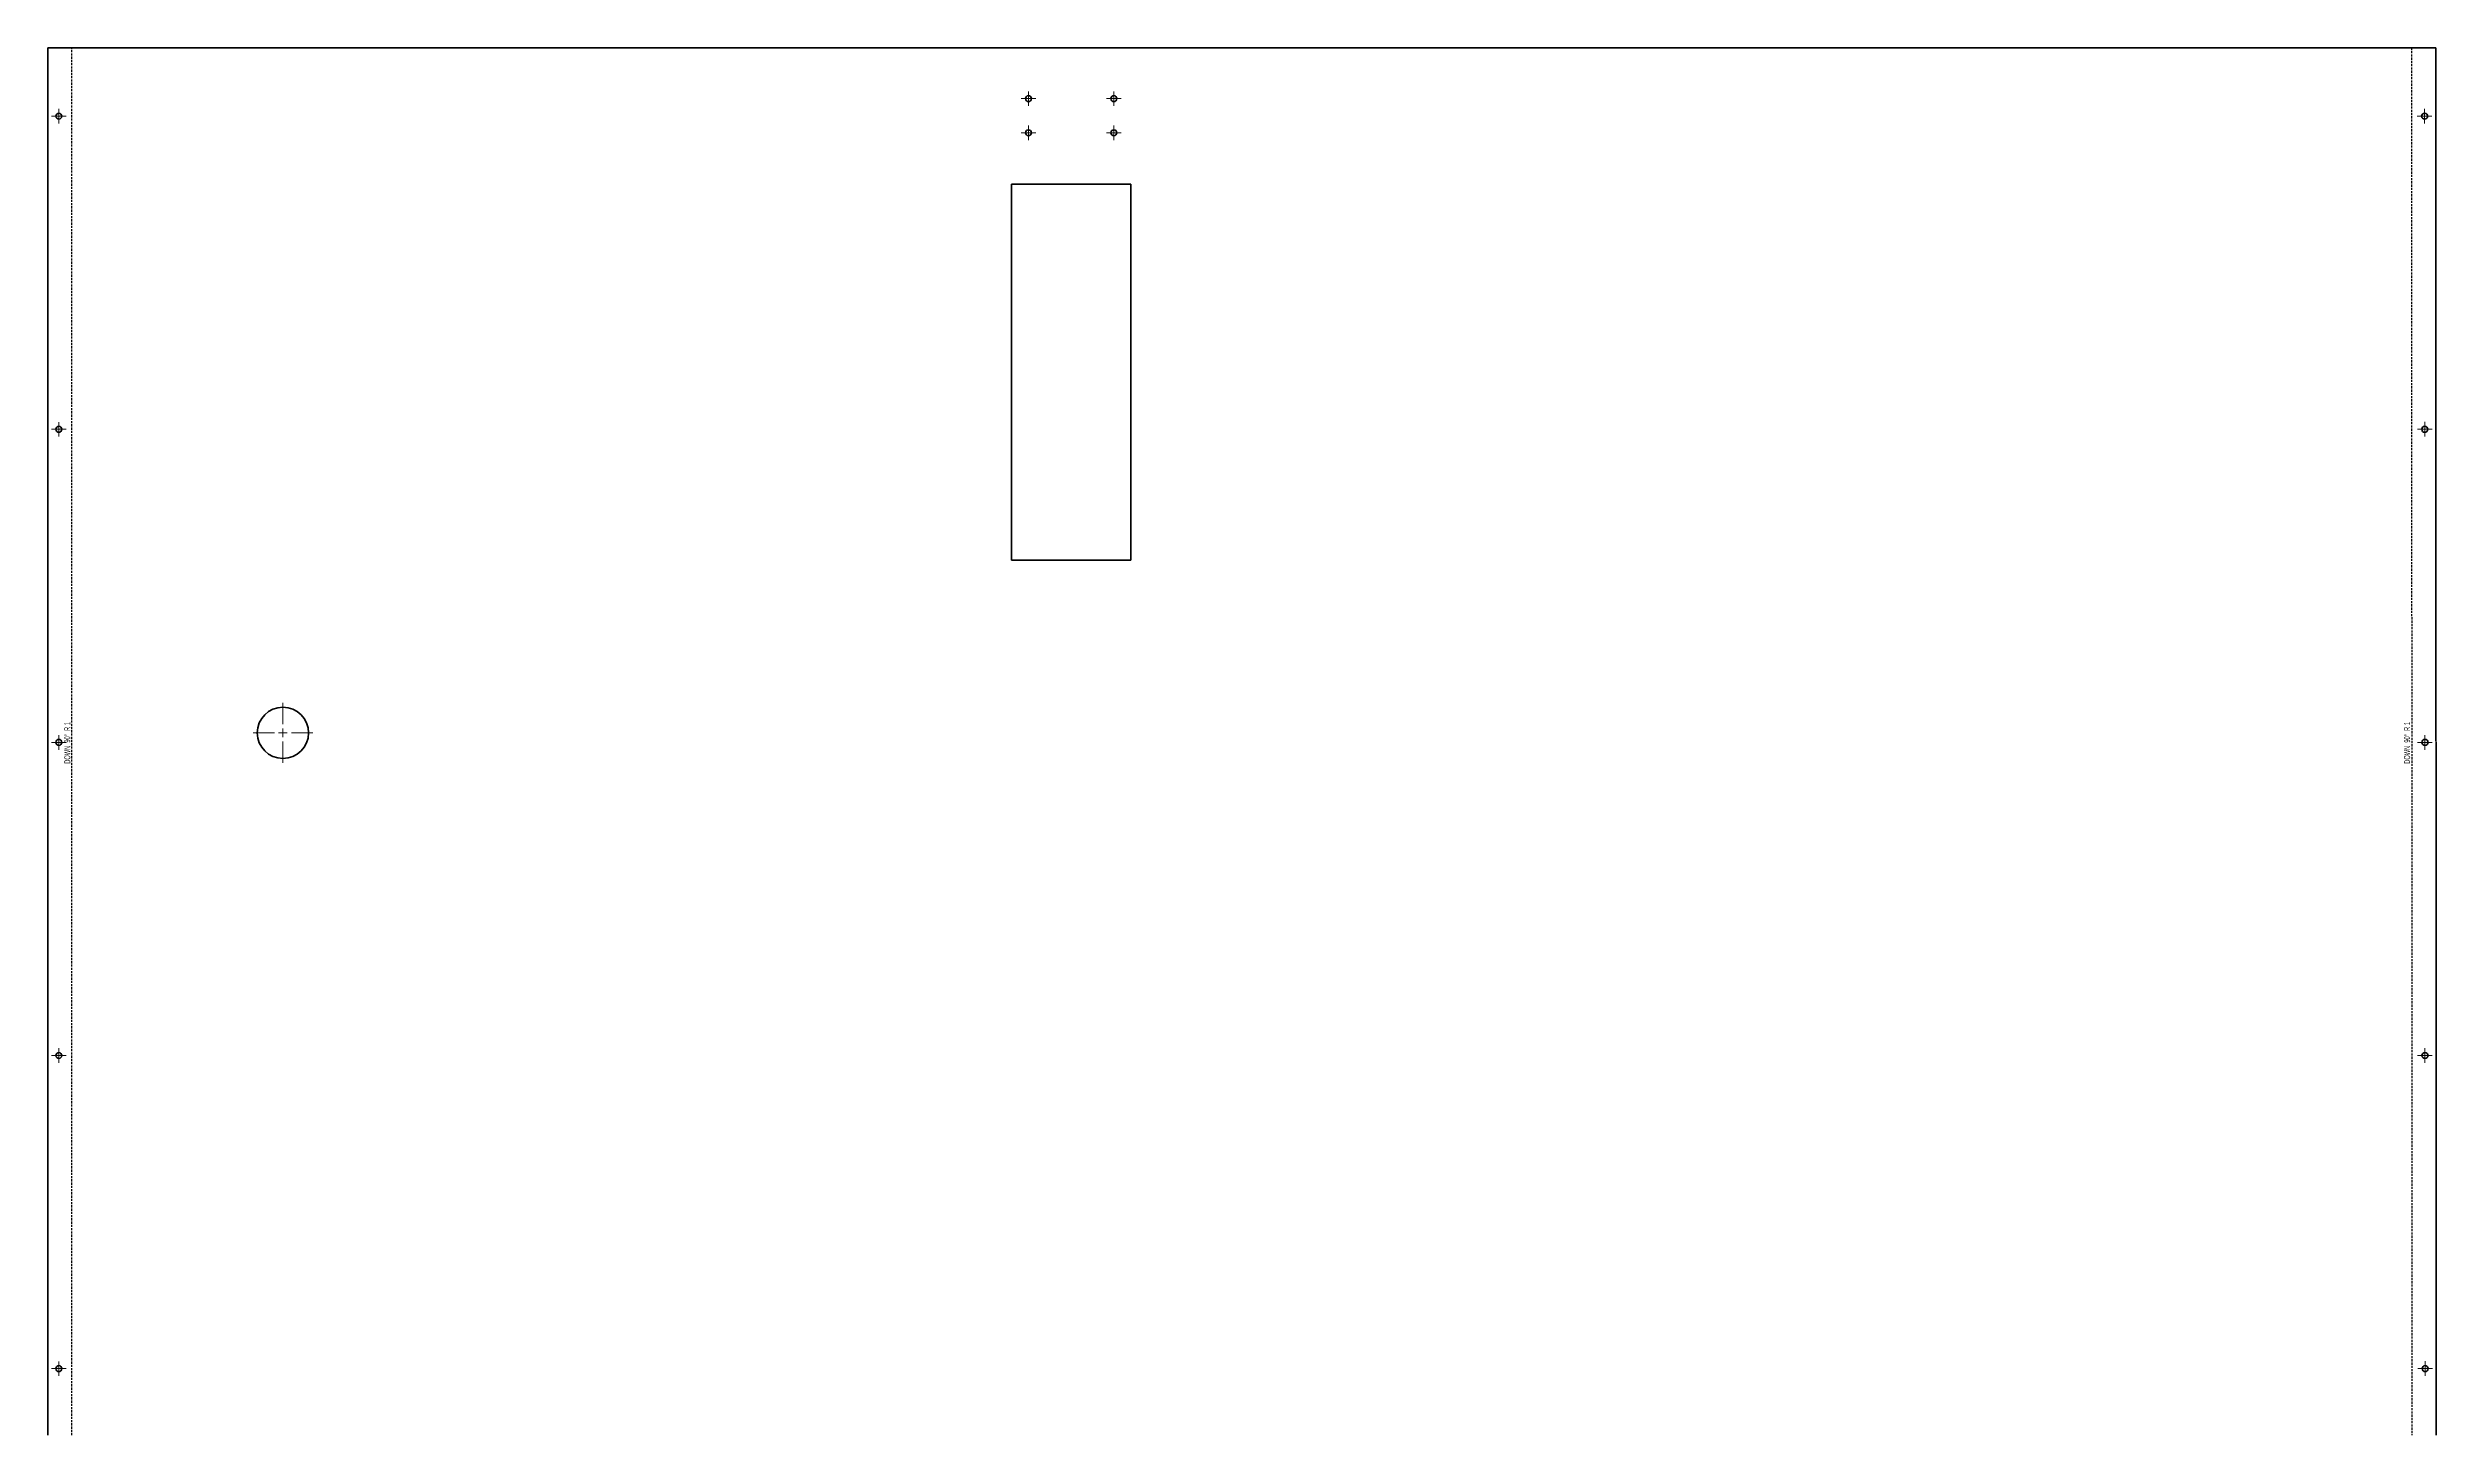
# Model space of a CAD drawing. Header units: millimetres. Extents: x -3359 to 1214, y -1370 to 795.
# Drawn here: x -1597 to -199, y -85 to 728 of the extents above; entities that cross this region are included whole.
import ezdxf

# ---------------------------------------------------------------- set-up
doc = ezdxf.new("R2010")
doc.units = ezdxf.units.MM
doc.linetypes.add('HIDDEN', pattern=[1.905, 1.27, -0.635])
doc.styles.add('SLDTEXTSTYLE0', font='TXT', dxfattribs={"width": 0.5675})

# ---------------------------------------------------------------- blocks, each defined once
blk = doc.blocks.new('SW_CENTERMARKSYMBOL_2')
at = {"color": 0, "linetype": 'Continuous', "lineweight": 18}
for p, q in [((0, 5), (0, 17.5)), ((-5, 0), (-17.5, 0)), ((0, 0), (-2.5, 0)), ((0, 0), (0, 2.5)), ((0, 0), (0, -2.5)), ((0, 0), (2.5, 0)), ((5, 0), (17.5, 0)), ((0, -5), (0, -17.5))]:
    blk.add_line(p, q, dxfattribs=at)
blk = doc.blocks.new('SW_CENTERMARKSYMBOL_5')
at = {"color": 0, "linetype": 'Continuous', "lineweight": 18}
for p, q in [((-2.5, 0), (-4.25, 0)), ((0, 0), (-2.5, 0)), ((0, 2.5), (0, 4.25)), ((0, 0), (0, 2.5)), ((0, 0), (0, -2.5)), ((0, 0), (2.5, 0)), ((2.5, 0), (4.25, 0)), ((0, -2.5), (0, -4.25))]:
    blk.add_line(p, q, dxfattribs=at)
blk = doc.blocks.new('SW_CENTERMARKSYMBOL_6')
at = {"color": 0, "linetype": 'Continuous', "lineweight": 18}
for p, q in [((-2.5, 0), (-4.25, 0)), ((0, 0), (-2.5, 0)), ((0, 2.5), (0, 4.25)), ((0, 0), (0, 2.5)), ((0, 0), (0, -2.5)), ((0, 0), (2.5, 0)), ((2.5, 0), (4.25, 0)), ((0, -2.5), (0, -4.25))]:
    blk.add_line(p, q, dxfattribs=at)
blk = doc.blocks.new('SW_CENTERMARKSYMBOL_7')
at = {"color": 0, "linetype": 'Continuous', "lineweight": 18}
for p, q in [((-2.5, 0), (-4.25, 0)), ((0, 0), (-2.5, 0)), ((0, 2.5), (0, 4.25)), ((0, 0), (0, 2.5)), ((0, 0), (0, -2.5)), ((0, 0), (2.5, 0)), ((2.5, 0), (4.25, 0)), ((0, -2.5), (0, -4.25))]:
    blk.add_line(p, q, dxfattribs=at)
blk = doc.blocks.new('SW_CENTERMARKSYMBOL_8')
at = {"color": 0, "linetype": 'Continuous', "lineweight": 18}
for p, q in [((-2.5, 0), (-4.25, 0)), ((0, 0), (-2.5, 0)), ((0, 2.5), (0, 4.25)), ((0, 0), (0, 2.5)), ((0, 0), (0, -2.5)), ((0, 0), (2.5, 0)), ((2.5, 0), (4.25, 0)), ((0, -2.5), (0, -4.25))]:
    blk.add_line(p, q, dxfattribs=at)
blk = doc.blocks.new('SW_CENTERMARKSYMBOL_9')
at = {"color": 0, "linetype": 'Continuous', "lineweight": 18}
for p, q in [((-2.5, 0), (-4.25, 0)), ((0, 0), (-2.5, 0)), ((0, 2.5), (0, 4.25)), ((0, 0), (0, 2.5)), ((0, 0), (0, -2.5)), ((0, 0), (2.5, 0)), ((2.5, 0), (4.25, 0)), ((0, -2.5), (0, -4.25))]:
    blk.add_line(p, q, dxfattribs=at)
blk = doc.blocks.new('SW_CENTERMARKSYMBOL_10')
at = {"color": 0, "linetype": 'Continuous', "lineweight": 18}
for p, q in [((-2.5, 0), (-4.25, 0)), ((0, 0), (-2.5, 0)), ((0, 2.5), (0, 4.25)), ((0, 0), (0, 2.5)), ((0, 0), (0, -2.5)), ((0, 0), (2.5, 0)), ((2.5, 0), (4.25, 0)), ((0, -2.5), (0, -4.25))]:
    blk.add_line(p, q, dxfattribs=at)
blk = doc.blocks.new('SW_CENTERMARKSYMBOL_11')
at = {"color": 0, "linetype": 'Continuous', "lineweight": 18}
for p, q in [((-2.5, 0), (-4.25, 0)), ((0, 0), (-2.5, 0)), ((0, 2.5), (0, 4.25)), ((0, 0), (0, 2.5)), ((0, 0), (0, -2.5)), ((0, 0), (2.5, 0)), ((2.5, 0), (4.25, 0)), ((0, -2.5), (0, -4.25))]:
    blk.add_line(p, q, dxfattribs=at)
blk = doc.blocks.new('SW_CENTERMARKSYMBOL_12')
at = {"color": 0, "linetype": 'Continuous', "lineweight": 18}
for p, q in [((-2.5, 0), (-4.25, 0)), ((0, 0), (-2.5, 0)), ((0, 2.5), (0, 4.25)), ((0, 0), (0, 2.5)), ((0, 0), (0, -2.5)), ((0, 0), (2.5, 0)), ((2.5, 0), (4.25, 0)), ((0, -2.5), (0, -4.25))]:
    blk.add_line(p, q, dxfattribs=at)
blk = doc.blocks.new('SW_CENTERMARKSYMBOL_13')
at = {"color": 0, "linetype": 'Continuous', "lineweight": 18}
for p, q in [((-2.5, 0), (-4.25, 0)), ((0, 0), (-2.5, 0)), ((0, 2.5), (0, 4.25)), ((0, 0), (0, 2.5)), ((0, 0), (0, -2.5)), ((0, 0), (2.5, 0)), ((2.5, 0), (4.25, 0)), ((0, -2.5), (0, -4.25))]:
    blk.add_line(p, q, dxfattribs=at)
blk = doc.blocks.new('SW_CENTERMARKSYMBOL_14')
at = {"color": 0, "linetype": 'Continuous', "lineweight": 18}
for p, q in [((-2.5, 0), (-4.3, 0)), ((0, 0), (-2.5, 0)), ((0, 2.5), (0, 4.3)), ((0, 0), (0, 2.5)), ((0, 0), (0, -2.5)), ((0, 0), (2.5, 0)), ((2.5, 0), (4.3, 0)), ((0, -2.5), (0, -4.3))]:
    blk.add_line(p, q, dxfattribs=at)
blk = doc.blocks.new('SW_CENTERMARKSYMBOL_15')
at = {"color": 0, "linetype": 'Continuous', "lineweight": 18}
for p, q in [((-2.5, 0), (-4.3, 0)), ((0, 0), (-2.5, 0)), ((0, 2.5), (0, 4.3)), ((0, 0), (0, 2.5)), ((0, 0), (0, -2.5)), ((0, 0), (2.5, 0)), ((2.5, 0), (4.3, 0)), ((0, -2.5), (0, -4.3))]:
    blk.add_line(p, q, dxfattribs=at)
blk = doc.blocks.new('SW_CENTERMARKSYMBOL_16')
at = {"color": 0, "linetype": 'Continuous', "lineweight": 18}
for p, q in [((-2.5, 0), (-4.3, 0)), ((0, 0), (-2.5, 0)), ((0, 2.5), (0, 4.3)), ((0, 0), (0, 2.5)), ((0, 0), (0, -2.5)), ((0, 0), (2.5, 0)), ((2.5, 0), (4.3, 0)), ((0, -2.5), (0, -4.3))]:
    blk.add_line(p, q, dxfattribs=at)
blk = doc.blocks.new('SW_CENTERMARKSYMBOL_17')
at = {"color": 0, "linetype": 'Continuous', "lineweight": 18}
for p, q in [((-2.5, 0), (-4.3, 0)), ((0, 0), (-2.5, 0)), ((0, 2.5), (0, 4.3)), ((0, 0), (0, 2.5)), ((0, 0), (0, -2.5)), ((0, 0), (2.5, 0)), ((2.5, 0), (4.3, 0)), ((0, -2.5), (0, -4.3))]:
    blk.add_line(p, q, dxfattribs=at)
blk = doc.blocks.new('SW_CENTERMARKSYMBOL_18')
at = {"color": 0, "linetype": 'Continuous', "lineweight": 18}
for p, q in [((-2.5, 0), (-4.3, 0)), ((0, 0), (-2.5, 0)), ((0, 2.5), (0, 4.3)), ((0, 0), (0, 2.5)), ((0, 0), (0, -2.5)), ((0, 0), (2.5, 0)), ((2.5, 0), (4.3, 0)), ((0, -2.5), (0, -4.3))]:
    blk.add_line(p, q, dxfattribs=at)

msp = doc.modelspace()

# ---------------------------------------------------------------- linework, layer by layer
at = {"color": 7, "linetype": 'Continuous', "lineweight": 35}
for p, q in [((-1597, 727.5), (-1597, -84.7)), ((-1581.6, 727.5), (-1597, 727.5)), ((-214.3, 727.5), (-1581.6, 727.5)), ((-211.9, 727.5), (-214.3, 727.5)), ((-198.9, 727.6), (-211.9, 727.5)), ((-198.6, -84.6), (-198.9, 727.6)), ((-1032.8, 647.8), (-962.8, 647.8)), ((-1032.8, 427.5), (-1032.8, 647.8)), ((-962.8, 647.8), (-962.8, 427.5)), ((-962.8, 427.5), (-1032.8, 427.5))]:
    msp.add_line(p, q, dxfattribs=at)
at = {"color": 7, "linetype": 'HIDDEN'}
for p, q in [((-1582.8, -84.7), (-1582.8, 727.5)), ((-213.1, 727.5), (-212.8, -84.6))]:
    msp.add_line(p, q, dxfattribs=at)
at = {"color": 7, "linetype": 'Continuous', "lineweight": 35}
for centre, radius in [((-1022.8, 697.8), 1.75), ((-972.8, 697.8), 1.75), ((-1590.5, 687.5), 1.75), ((-205.4, 687.5), 1.75), ((-1022.8, 677.8), 1.75), ((-972.8, 677.8), 1.75), ((-1590.5, 504.2), 1.75), ((-205.3, 504.2), 1.75), ((-1459.3, 326.5), 15), ((-1590.5, 320.9), 1.75), ((-205.2, 320.9), 1.75), ((-1590.5, 137.6), 1.75), ((-205.2, 137.6), 1.75), ((-1590.5, -45.7), 1.75), ((-205.1, -45.7), 1.75)]:
    msp.add_circle(centre, radius, dxfattribs=at)

# ---------------------------------------------------------------- block references
at = {"color": 7, "linetype": 'Continuous', "lineweight": 18}
for name, p in [('SW_CENTERMARKSYMBOL_5', (-1022.8, 697.8)), ('SW_CENTERMARKSYMBOL_7', (-972.8, 697.8)), ('SW_CENTERMARKSYMBOL_10', (-1590.5, 687.5)), ('SW_CENTERMARKSYMBOL_15', (-205.4, 687.5)), ('SW_CENTERMARKSYMBOL_6', (-1022.8, 677.8)), ('SW_CENTERMARKSYMBOL_8', (-972.8, 677.8)), ('SW_CENTERMARKSYMBOL_9', (-1590.5, 504.2)), ('SW_CENTERMARKSYMBOL_14', (-205.3, 504.2)), ('SW_CENTERMARKSYMBOL_2', (-1459.3, 326.5)), ('SW_CENTERMARKSYMBOL_12', (-1590.5, 320.9)), ('SW_CENTERMARKSYMBOL_17', (-205.2, 320.9)), ('SW_CENTERMARKSYMBOL_13', (-1590.5, 137.6)), ('SW_CENTERMARKSYMBOL_18', (-205.2, 137.6)), ('SW_CENTERMARKSYMBOL_11', (-1590.5, -45.7)), ('SW_CENTERMARKSYMBOL_16', (-205.1, -45.7))]:
    msp.add_blockref(name, p, dxfattribs=at)

# ---------------------------------------------------------------- texts
at = {"color": 7, "linetype": 'Continuous', "lineweight": 0, "char_height": 3.5, "attachment_point": 2, "rotation": 90, "style": 'SLDTEXTSTYLE0'}
for insert in [(-1587.3, 320.6), (-217.4, 320.6)]:
    msp.add_mtext('DOWN  90°  R 1', dxfattribs=dict(at, insert=insert))

doc.saveas('drawing.dxf')
